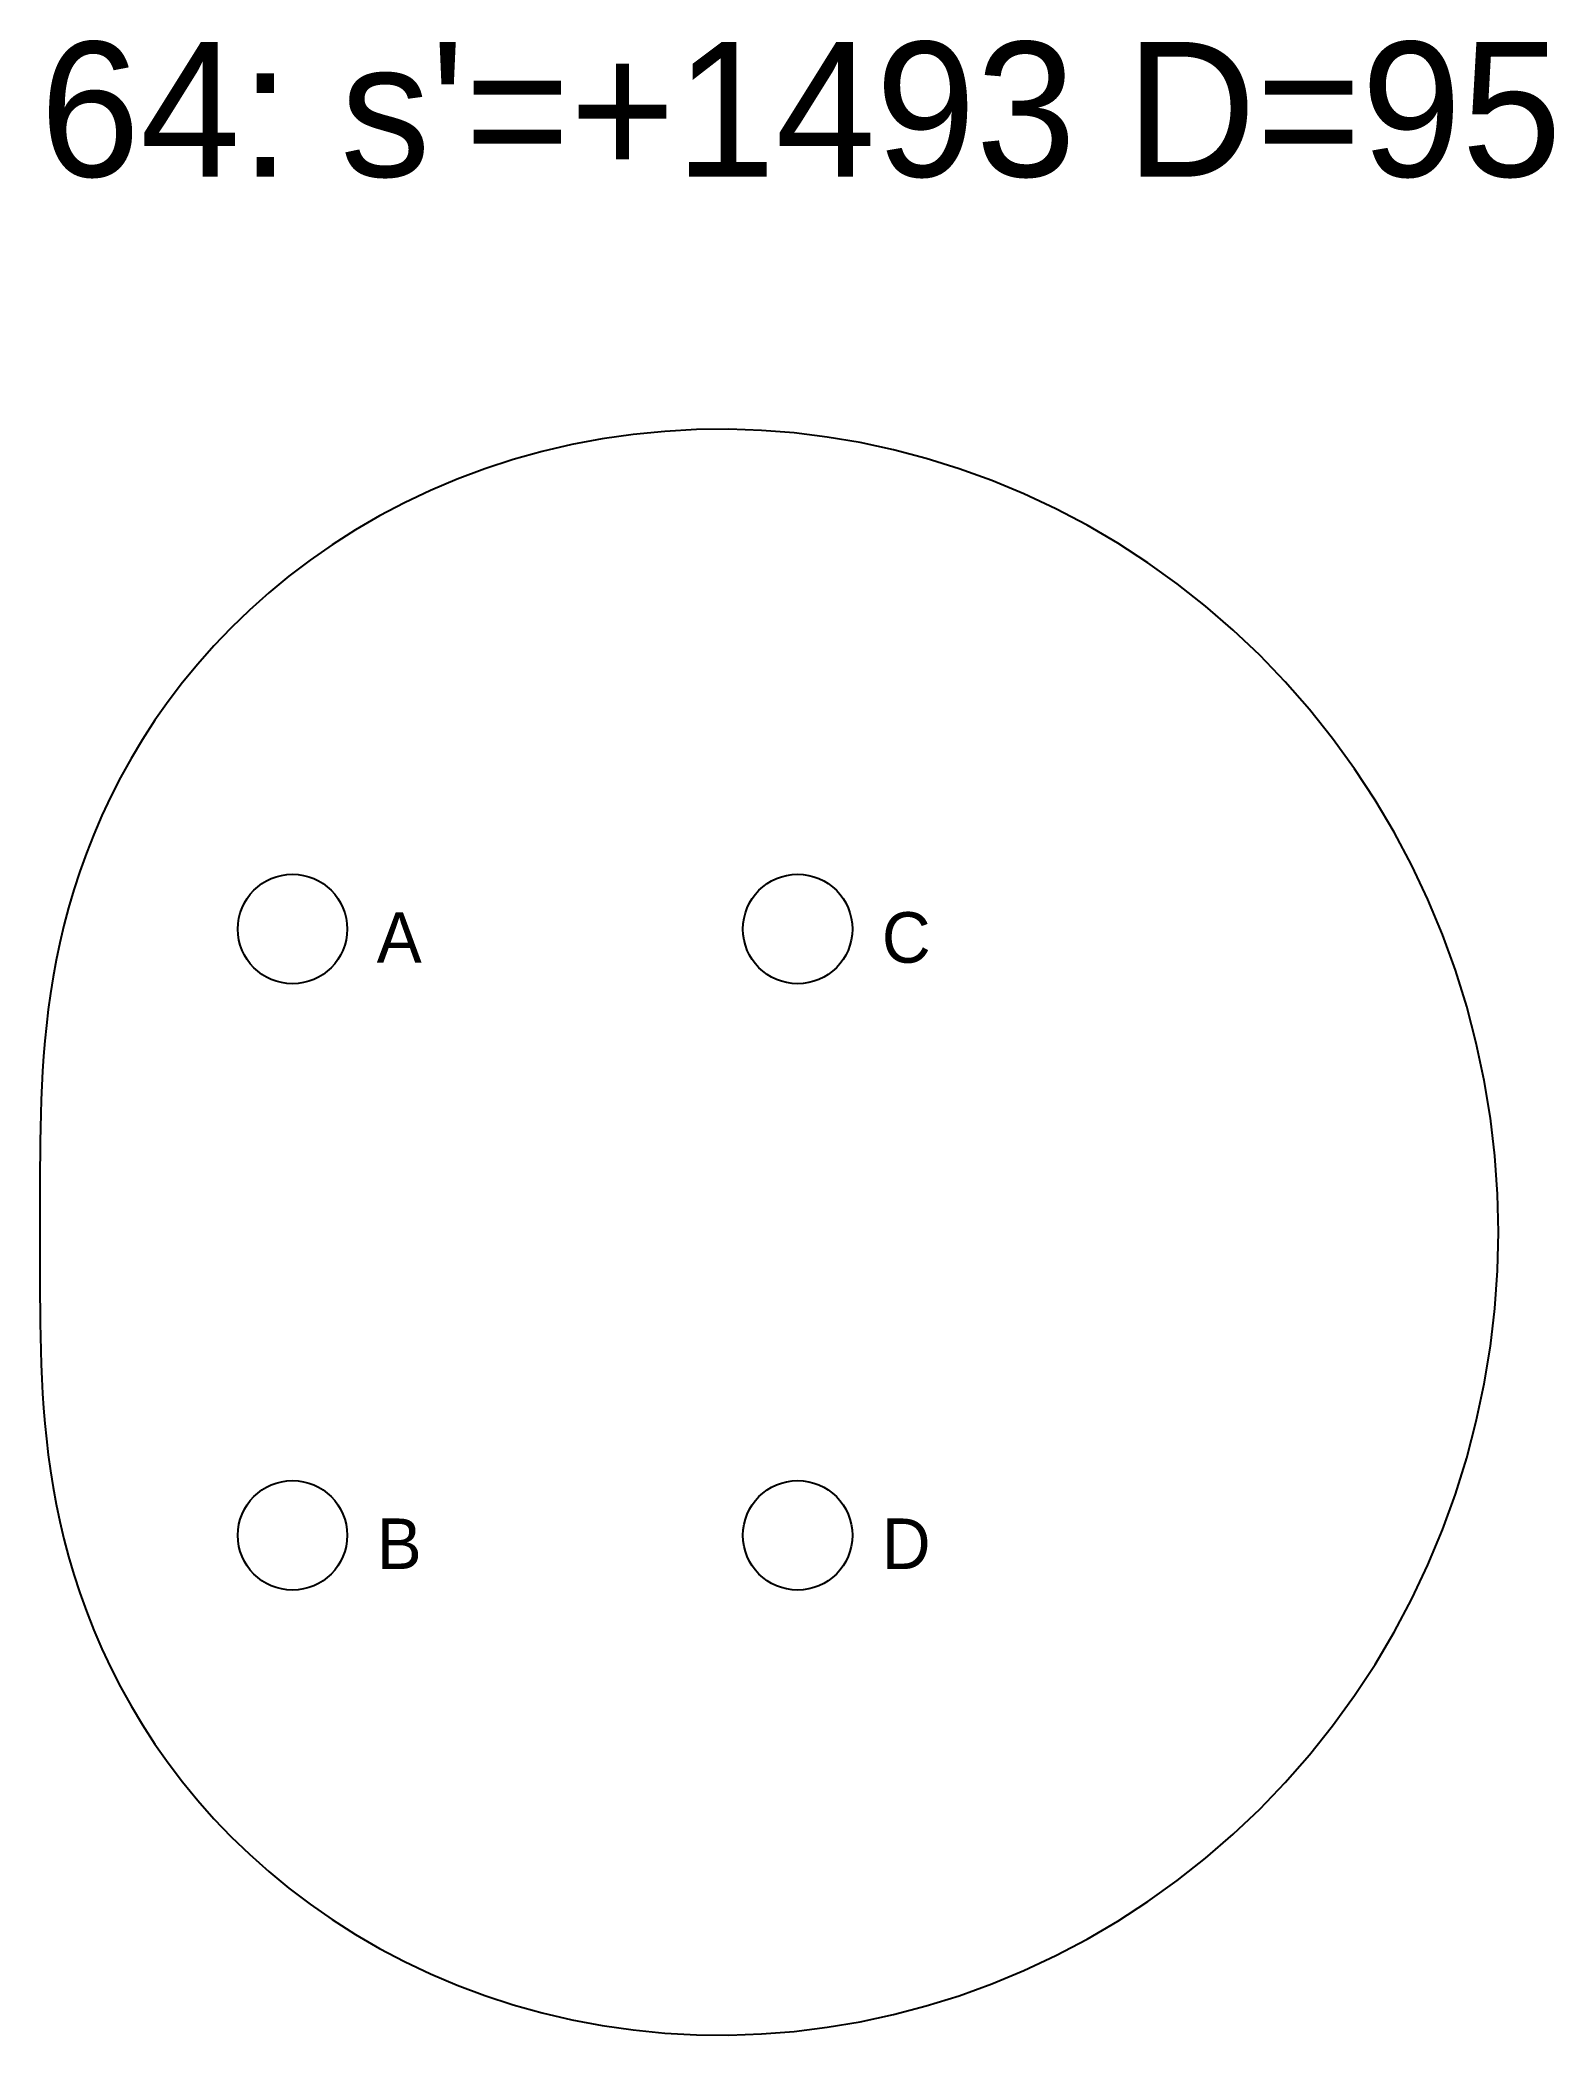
# Model space of a CAD drawing. Header units: millimetres. Extents: x 0 to 2007, y -5243 to 138.
# Drawn here: x 1680 to 1769.9, y -4847.7 to -4729.2 of the extents above; entities that cross this region are included whole.
import ezdxf

# ---------------------------------------------------------------- set-up
doc = ezdxf.new("R2010")
doc.units = ezdxf.units.MM
for name, color, linetype in [('DOWEL', 5, 'CONTINUOUS'), ('SLAB_64', 6, 'CONTINUOUS'), ('TEXT', 1, 'CONTINUOUS')]:
    doc.layers.add(name, color=color, linetype=linetype)

msp = doc.modelspace()

# ---------------------------------------------------------------- texts
at = {"layer": 'DOWEL'}
for s, p in [('A', (1700, -4784)), ('C', (1730, -4784)), ('B', (1700, -4820)), ('D', (1730, -4820))]:
    msp.add_text(s, height=3, dxfattribs=at).set_placement(p)
at = {"layer": 'TEXT'}
msp.add_text("64: s'=+1493 D=95", height=8, dxfattribs=at).set_placement((1680, -4737.325))

# ---------------------------------------------------------------- linework, layer by layer
at = {"layer": 'DOWEL'}
for centre in [(1695, -4782), (1725, -4782), (1695, -4818), (1725, -4818)]:
    msp.add_circle(centre, 3.25, dxfattribs=at)
at = {"layer": 'SLAB_64'}
msp.add_lwpolyline([(1766.615, -4800), (1766.563, -4797.733), (1766.404, -4795.472), (1766.141, -4793.222), (1765.774, -4790.988), (1765.304, -4788.777), (1764.733, -4786.592), (1764.062, -4784.44), (1763.292, -4782.325), (1762.428, -4780.253), (1761.471, -4778.229), (1760.423, -4776.256), (1759.289, -4774.339), (1758.071, -4772.483), (1756.773, -4770.692), (1755.4, -4768.97), (1753.954, -4767.319), (1752.44, -4765.744), (1750.863, -4764.247), (1749.227, -4762.832), (1747.536, -4761.5), (1745.796, -4760.254), (1744.012, -4759.096), (1742.187, -4758.027), (1740.327, -4757.049), (1738.438, -4756.162), (1736.524, -4755.368), (1734.591, -4754.666), (1732.642, -4754.058), (1730.684, -4753.542), (1728.721, -4753.118), (1726.758, -4752.786), (1724.8, -4752.544), (1722.851, -4752.391), (1720.916, -4752.325), (1718.999, -4752.345), (1717.104, -4752.448), (1715.236, -4752.633), (1713.398, -4752.896), (1711.594, -4753.235), (1709.827, -4753.647), (1708.101, -4754.13), (1706.417, -4754.679), (1704.78, -4755.291), (1703.192, -4755.963), (1701.654, -4756.692), (1700.169, -4757.474), (1698.738, -4758.305), (1697.364, -4759.181), (1696.046, -4760.098), (1694.786, -4761.053), (1693.586, -4762.042), (1692.444, -4763.062), (1691.362, -4764.107), (1690.339, -4765.176), (1689.375, -4766.264), (1688.469, -4767.367), (1687.621, -4768.482), (1686.83, -4769.607), (1686.095, -4770.738), (1685.413, -4771.871), (1684.785, -4773.004), (1684.208, -4774.135), (1683.679, -4775.26), (1683.199, -4776.378), (1682.763, -4777.487), (1682.371, -4778.584), (1682.019, -4779.667), (1681.706, -4780.736), (1681.429, -4781.789), (1681.185, -4782.825), (1680.973, -4783.842), (1680.79, -4784.841), (1680.633, -4785.821), (1680.5, -4786.782), (1680.389, -4787.723), (1680.297, -4788.644), (1680.222, -4789.547), (1680.162, -4790.431), (1680.115, -4791.298), (1680.079, -4792.147), (1680.052, -4792.981), (1680.032, -4793.8), (1680.019, -4794.606), (1680.01, -4795.4), (1680.005, -4796.183), (1680.002, -4796.957), (1680.001, -4797.724), (1680, -4798.486), (1680, -4799.244), (1680, -4800), (1680, -4800.756), (1680, -4801.514), (1680.001, -4802.276), (1680.002, -4803.043), (1680.005, -4803.817), (1680.01, -4804.6), (1680.019, -4805.394), (1680.032, -4806.2), (1680.052, -4807.019), (1680.079, -4807.853), (1680.115, -4808.702), (1680.162, -4809.569), (1680.222, -4810.453), (1680.297, -4811.356), (1680.389, -4812.277), (1680.5, -4813.218), (1680.633, -4814.179), (1680.79, -4815.159), (1680.973, -4816.158), (1681.185, -4817.175), (1681.429, -4818.211), (1681.706, -4819.264), (1682.019, -4820.333), (1682.371, -4821.416), (1682.763, -4822.513), (1683.199, -4823.622), (1683.679, -4824.74), (1684.208, -4825.865), (1684.785, -4826.996), (1685.413, -4828.129), (1686.095, -4829.262), (1686.83, -4830.393), (1687.621, -4831.518), (1688.469, -4832.633), (1689.375, -4833.736), (1690.339, -4834.824), (1691.362, -4835.893), (1692.444, -4836.938), (1693.586, -4837.958), (1694.786, -4838.947), (1696.046, -4839.902), (1697.364, -4840.819), (1698.738, -4841.695), (1700.169, -4842.526), (1701.654, -4843.308), (1703.192, -4844.037), (1704.78, -4844.709), (1706.417, -4845.321), (1708.101, -4845.87), (1709.827, -4846.353), (1711.594, -4846.765), (1713.398, -4847.104), (1715.236, -4847.367), (1717.104, -4847.552), (1718.999, -4847.655), (1720.916, -4847.675), (1722.851, -4847.609), (1724.8, -4847.456), (1726.758, -4847.214), (1728.721, -4846.882), (1730.684, -4846.458), (1732.642, -4845.942), (1734.591, -4845.334), (1736.524, -4844.632), (1738.438, -4843.838), (1740.327, -4842.951), (1742.187, -4841.973), (1744.012, -4840.904), (1745.796, -4839.746), (1747.536, -4838.5), (1749.227, -4837.168), (1750.863, -4835.753), (1752.44, -4834.256), (1753.954, -4832.681), (1755.4, -4831.03), (1756.773, -4829.308), (1758.071, -4827.517), (1759.289, -4825.661), (1760.423, -4823.744), (1761.471, -4821.771), (1762.428, -4819.747), (1763.292, -4817.675), (1764.062, -4815.56), (1764.733, -4813.408), (1765.304, -4811.223), (1765.774, -4809.012), (1766.141, -4806.778), (1766.404, -4804.528), (1766.563, -4802.267)], close=True, dxfattribs=at)

msp.set_redraw_order([(e.dxf.handle, doc.entitydb.next_handle()) for e in msp.query("TEXT MTEXT ATTDEF DIMENSION ARC_DIMENSION")])  # texts and dimensions are drawn at this point

doc.saveas('drawing.dxf')
